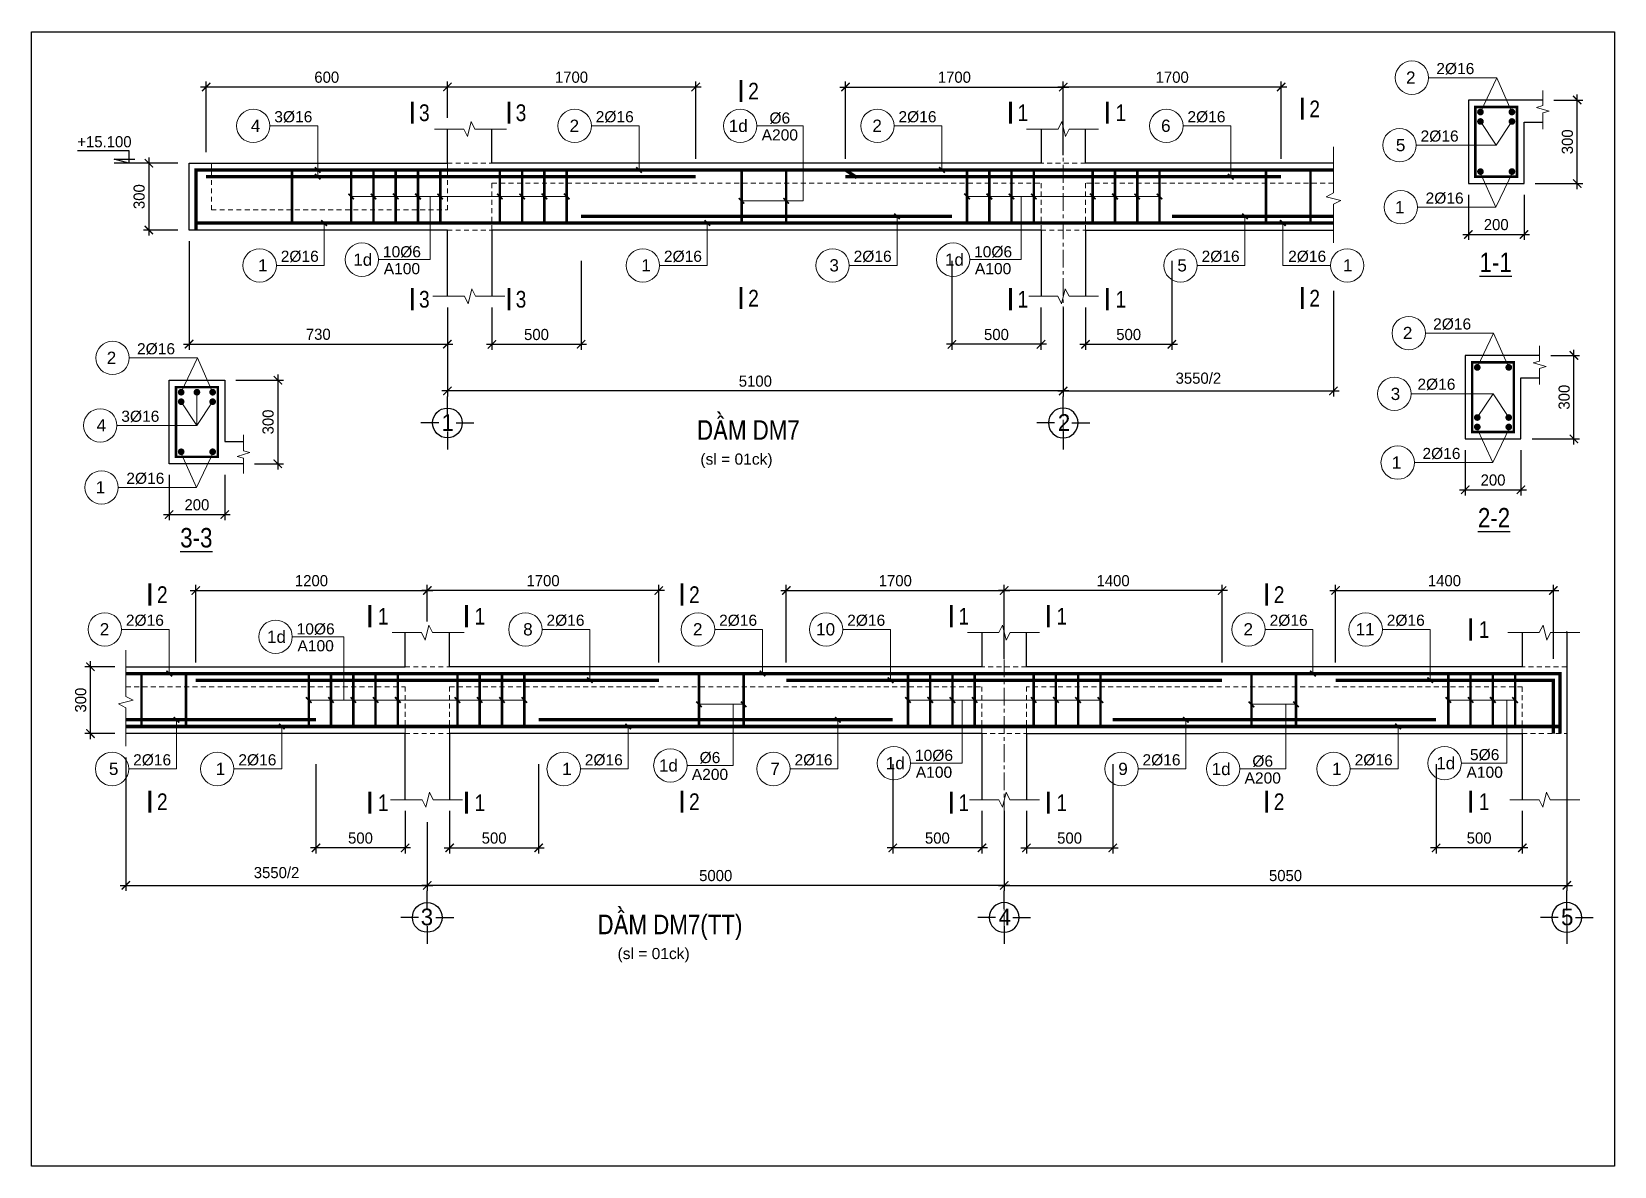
# Model space of a CAD drawing. Header units: millimetres. Extents: x -559287 to -299624, y 2351330 to 2655682.
# Drawn here: x -418905 to -390479, y 2387725 to 2408092 of the extents above; entities that cross this region are included whole.
import ezdxf
from ezdxf.enums import TextEntityAlignment as Align

# ---------------------------------------------------------------- set-up
doc = ezdxf.new("R2010")
doc.units = ezdxf.units.MM
doc.header["$LTSCALE"] = 10
for name, pattern in [('CENTER', [50.8, 31.75, -6.35, 6.35, -6.35]), ('HIDDEN', [0.3, 0.175, -0.125]), ('HIDDENX2', [0.75, 0.5, -0.25])]:
    doc.linetypes.add(name, pattern=pattern)
doc.layers.get('0').update_dxf_attribs({"lineweight": 20})
doc.layers.get('Defpoints').update_dxf_attribs({"lineweight": 20})
for name, color, linetype, lineweight in [('Dim', 251, 'Continuous', 15), ('Net khuat', 76, 'HIDDENX2', 15), ('Net manh', 8, 'Continuous', 13), ('Net thay', 4, 'Continuous', 25), ('Text', 54, 'Continuous', 25), ('Thep dai', 2, 'Continuous', 50), ('Thep doc', 140, 'Continuous', 60), ('Tim', 144, 'CENTER', 9)]:
    doc.layers.add(name, color=color, linetype=linetype, lineweight=lineweight)
doc.layers.add('ththep', color=3, linetype='Continuous')
doc.styles.add('HELVE', font='VHAVAN.TTF', dxfattribs={"height": 800})
doc.styles.add('IN-NHO', font='VHELVEN.TTF', dxfattribs={"height": 200})
doc.styles.add('NGHIA5', font='arial_0.ttf', dxfattribs={"height": 180})
doc.styles.get("Standard").update_dxf_attribs({"font": 'nghia5.shx', "height": 200})
doc.styles.add('STYLE1-S1', font='VHARIALN.TTF')
doc.dimstyles.new('dim20', dxfattribs={"dimscale": 100, "dimtxt": 200, "dimasz": 1.5, "dimexe": 1, "dimexo": 2, "dimgap": 0.75, "dimtad": 1, "dimdec": 0, "dimlfac": 0.2, "dimzin": 0, "dimdsep": 46, "dimtxsty": 'Standard', "dimblk1": 'ARCHTICK', "dimblk2": 'ARCHTICK', "dimsah": 1, "dimcen": 0.09, "dimdle": 1, "dimclrd": 256, "dimclre": 256, "dimclrt": 54, "dimadec": 0, "dimazin": 0, "dimtfac": 1, "dimtdec": 0, "dimtofl": 0, "dimtmove": 2, "dimatfit": 3, "dimfxl": 0, "dimtolj": 1, "dimtzin": 0, "dimarcsym": 0})
doc.dimstyles.new('dim25', dxfattribs={"dimscale": 100, "dimtxt": 200, "dimasz": 1.5, "dimexe": 1, "dimexo": 2, "dimgap": 0.75, "dimtad": 1, "dimdec": 0, "dimlfac": 0.25, "dimzin": 0, "dimdsep": 46, "dimtxsty": 'Standard', "dimblk1": 'ARCHTICK', "dimblk2": 'ARCHTICK', "dimsah": 1, "dimcen": 0.09, "dimdle": 1, "dimclrd": 256, "dimclre": 256, "dimclrt": 54, "dimadec": 0, "dimazin": 0, "dimtfac": 1, "dimtdec": 0, "dimtofl": 0, "dimtmove": 2, "dimatfit": 3, "dimfxl": 0, "dimtolj": 1, "dimtzin": 0, "dimarcsym": 0})

msp = doc.modelspace()

# ---------------------------------------------------------------- texts
at = {"layer": 'Text'}
for s, height, style, p in [('2', 220, 'IN-NHO', (-394135.3, 2407268)), ('2', 300, 'STYLE1-S1', (-405940.7, 2407024.8)), ('2', 300, 'STYLE1-S1', (-395861.4, 2406706.2)), ('3', 300, 'STYLE1-S1', (-411852.4, 2406637.2)), ('3', 300, 'STYLE1-S1', (-410116.3, 2406637.2)), ('1', 300, 'STYLE1-S1', (-401103.2, 2406637.2)), ('1', 300, 'STYLE1-S1', (-399342.2, 2406637.2)), ('4', 220, 'IN-NHO', (-414883.4, 2406403.4)), ('2', 220, 'IN-NHO', (-409158.2, 2406403.4)), ('1d', 220, 'IN-NHO', (-406214.4, 2406401.4)), ('2', 220, 'IN-NHO', (-403720.3, 2406403.4)), ('6', 220, 'IN-NHO', (-398534.7, 2406403.4)), ('5', 220, 'IN-NHO', (-394317.8, 2406056.4)), ('1', 220, 'IN-NHO', (-394333.2, 2404943)), ('1', 220, 'IN-NHO', (-414752.1, 2403898.3)), ('1d', 220, 'IN-NHO', (-412958.5, 2404000.1)), ('1', 220, 'IN-NHO', (-407870.2, 2403898.3)), ('3', 220, 'IN-NHO', (-404491.4, 2403898.3)), ('1d', 220, 'IN-NHO', (-402331.8, 2404000.1)), ('5', 220, 'IN-NHO', (-398242, 2403898.3)), ('1', 220, 'IN-NHO', (-395267.1, 2403898.3)), ('%%U1-1', 350, 'STYLE1-S1', (-392611.4, 2403951.4)), ('3', 300, 'STYLE1-S1', (-411852.4, 2403289.3)), ('3', 300, 'STYLE1-S1', (-410116.3, 2403289.3)), ('2', 300, 'STYLE1-S1', (-405940.7, 2403307.8)), ('1', 300, 'STYLE1-S1', (-401103.2, 2403289.3)), ('1', 300, 'STYLE1-S1', (-399342.2, 2403289.3)), ('2', 300, 'STYLE1-S1', (-395861.4, 2403307.8)), ('2', 220, 'IN-NHO', (-394192.4, 2402683.6)), ('2', 220, 'IN-NHO', (-417471.2, 2402238.2)), ('3', 220, 'IN-NHO', (-394410.5, 2401590.1)), ('4', 220, 'IN-NHO', (-417653.7, 2401026.5)), ('1', 220, 'IN-NHO', (-394390.3, 2400358.6)), ('1', 220, 'IN-NHO', (-417669.1, 2399913.2)), ('%%U2-2', 350, 'STYLE1-S1', (-392640.5, 2399367.1)), ('%%U3-3', 350, 'STYLE1-S1', (-415947.3, 2399008.7)), ('2', 300, 'STYLE1-S1', (-416558.8, 2397986.1)), ('2', 300, 'STYLE1-S1', (-407002.1, 2397986.1)), ('2', 300, 'STYLE1-S1', (-396500.2, 2397986.1)), ('1', 300, 'STYLE1-S1', (-412589.3, 2397598.5)), ('1', 300, 'STYLE1-S1', (-410853.2, 2397598.5)), ('1', 300, 'STYLE1-S1', (-402164.7, 2397598.5)), ('1', 300, 'STYLE1-S1', (-400403.7, 2397598.5)), ('2', 220, 'IN-NHO', (-417596.8, 2397364.7)), ('8', 220, 'IN-NHO', (-409992.1, 2397364.7)), ('2', 220, 'IN-NHO', (-406942.4, 2397364.7)), ('10', 220, 'IN-NHO', (-404645.2, 2397364.7)), ('2', 220, 'IN-NHO', (-397054.7, 2397364.7)), ('11', 220, 'IN-NHO', (-394956.3, 2397364.7)), ('1', 300, 'STYLE1-S1', (-392819.5, 2397359.7)), ('1d', 220, 'IN-NHO', (-414508.2, 2397230.7)), ('5', 220, 'IN-NHO', (-417431.9, 2394859.6)), ('1', 220, 'IN-NHO', (-415513.5, 2394859.6)), ('1', 220, 'IN-NHO', (-409291.3, 2394859.6)), ('1d', 220, 'IN-NHO', (-407469, 2394921.5)), ('7', 220, 'IN-NHO', (-405552.9, 2394859.6)), ('1d', 220, 'IN-NHO', (-403393.3, 2394961.4)), ('9', 220, 'IN-NHO', (-399303.5, 2394859.6)), ('1d', 220, 'IN-NHO', (-397541.5, 2394857.6)), ('1', 220, 'IN-NHO', (-395464, 2394859.6)), ('1d', 220, 'IN-NHO', (-393507.7, 2394961.4)), ('2', 300, 'STYLE1-S1', (-416558.8, 2394269.1)), ('1', 300, 'STYLE1-S1', (-412589.3, 2394250.6)), ('1', 300, 'STYLE1-S1', (-410853.2, 2394250.6)), ('2', 300, 'STYLE1-S1', (-407002.1, 2394269.1)), ('1', 300, 'STYLE1-S1', (-402164.7, 2394250.6)), ('1', 300, 'STYLE1-S1', (-400403.7, 2394250.6)), ('2', 300, 'STYLE1-S1', (-396500.2, 2394269.1)), ('1', 300, 'STYLE1-S1', (-392819.5, 2394269.1))]:
    msp.add_text(s, height=height, dxfattribs=dict(at, style=style)).set_placement(p, align=Align.MIDDLE_CENTER)
at = {"layer": 'Text', "ltscale": 3, "style": 'NGHIA5'}
for s, p in [('2%%C16', (-393335.5, 2407330.2)), ('3%%C16', (-414205.4, 2406465.7)), ('2%%C16', (-408432.6, 2406465.7)), ('%%C6', (-405467.5, 2406442.7)), ('2%%C16', (-402994.8, 2406465.7)), ('2%%C16', (-397805.5, 2406465.7)), ('A200', (-405467.5, 2406139.6)), ('2%%C16', (-393617.5, 2406118.6)), ('2%%C16', (-393527.5, 2405005.2)), ('2%%C16', (-414089.8, 2403960.5)), ('10%%C6', (-412254.4, 2404041.4)), ('2%%C16', (-407207.9, 2403960.5)), ('2%%C16', (-403800.3, 2403960.5)), ('10%%C6', (-401637.1, 2404041.4)), ('2%%C16', (-397551, 2403960.5)), ('2%%C16', (-395996.2, 2403960.5)), ('A100', (-412254.4, 2403738.3)), ('A100', (-401637.1, 2403738.3)), ('2%%C16', (-393392.5, 2402745.9)), ('2%%C16', (-416671.4, 2402300.4)), ('2%%C16', (-393674.6, 2401664.1)), ('3%%C16', (-416953.4, 2401088.8)), ('2%%C16', (-393584.5, 2400420.8)), ('2%%C16', (-416863.4, 2399975.4)), ('2%%C16', (-416871.2, 2397426.9)), ('10%%C6', (-413804, 2397271.9)), ('2%%C16', (-409317.3, 2397426.9)), ('2%%C16', (-406216.9, 2397426.9)), ('2%%C16', (-403916, 2397426.9)), ('2%%C16', (-396329.2, 2397426.9)), ('2%%C16', (-394225.8, 2397426.9)), ('A100', (-413804, 2396968.9)), ('%%C6', (-406722.1, 2394962.8)), ('10%%C6', (-402698.6, 2395002.7)), ('5%%C6', (-392808.2, 2395014.6)), ('2%%C16', (-416740.9, 2394921.8)), ('2%%C16', (-414851.3, 2394921.8)), ('2%%C16', (-408629.1, 2394921.8)), ('2%%C16', (-404861.8, 2394921.8)), ('A100', (-402698.6, 2394699.6)), ('2%%C16', (-398612.4, 2394921.8)), ('%%C6', (-396794.5, 2394898.8)), ('2%%C16', (-394801.7, 2394921.8)), ('A100', (-392808.2, 2394699.6)), ('A200', (-406722.1, 2394659.7)), ('A200', (-396794.5, 2394595.8))]:
    msp.add_text(s, height=200, dxfattribs=at).set_placement(p, align=Align.CENTER)
at = {"layer": 'Text', "style": 'STYLE1-S1'}
for s, p in [('DÇM Dm7', (-405109.5, 2400766.5)), ('DÇM Dm7(tt)', (-406138.9, 2391891.2))]:
    msp.add_text(s, height=350, dxfattribs=at).set_placement(p, align=Align.RIGHT)
at = {"layer": 'Text', "ltscale": 3, "style": 'NGHIA5'}
for p in [(-406894.3, 2400319.9), (-408382.6, 2391444.7)]:
    msp.add_text('(sl = 01ck)', height=200, dxfattribs=at).set_placement(p)

# ---------------------------------------------------------------- blocks, each defined once
blk = doc.blocks.new('truc ngang-helve')
for points in [[(0, -4.8), (0, 0)], [(-2.33, -7.13), (-7.13, -7.13)], [(2.33, -7.13), (7.13, -7.13)], [(0, -9.45), (0, -14.26)]]:
    blk.add_lwpolyline(points)
blk.add_circle((0, -7.13), 4)
at = {"style": 'HELVE'}
blk.add_attdef('A', text='', height=4.5, dxfattribs=at).set_placement((0.03, -7.01), align=Align.MIDDLE_CENTER)
blk = doc.blocks.new('_ARCHTICK')
at = {"color": 0, "linetype": 'ByBlock', "const_width": 0.15}
blk.add_lwpolyline([(-0.5, -0.5), (0.5, 0.5)], dxfattribs=at)
blk = doc.blocks.new('*D560')
at = {"layer": 'Defpoints', "color": 0, "ltscale": 10, "transparency": 16777216}
for p in [(-391333, 2394600), (-401438, 2394305), (-391333, 2392768)]:
    blk.add_point(p, dxfattribs=at)
at = {"layer": 'Dim', "lineweight": -2, "ltscale": 10, "transparency": 16777216}
for p, q in [((-391333, 2394400), (-391333, 2392668)), ((-401438, 2394105), (-401438, 2392668)), ((-401538, 2392768), (-391233, 2392768))]:
    blk.add_line(p, q, dxfattribs=at)
at = {"layer": 'Dim', "lineweight": -2, "ltscale": 10, "transparency": 16777216, "xscale": 150, "yscale": 150, "zscale": 150, "rotation": 180}
blk.add_blockref('_ARCHTICK', (-401438, 2392768), dxfattribs=at)
at = {"layer": 'Dim', "lineweight": -2, "ltscale": 10, "transparency": 16777216, "xscale": 150, "yscale": 150, "zscale": 150}
blk.add_blockref('_ARCHTICK', (-391333, 2392768), dxfattribs=at)
at = {"layer": 'Dim', "color": 54, "ltscale": 10, "transparency": 16777216, "insert": (-396385, 2392943), "char_height": 200, "attachment_point": 5}
blk.add_mtext('\\A1;5050', dxfattribs=at)
blk = doc.blocks.new('*D561')
at = {"layer": 'Defpoints', "color": 0, "ltscale": 3, "transparency": 16777216}
for p in [(-401438, 2398061), (-401438, 2396637), (-405351, 2396571)]:
    blk.add_point(p, dxfattribs=at)
at = {"layer": 'Dim', "lineweight": -2, "ltscale": 3, "transparency": 16777216}
for p, q in [((-405451, 2398061), (-401338, 2398061)), ((-405351, 2396771), (-405351, 2398161)), ((-401438, 2396837), (-401438, 2398161))]:
    blk.add_line(p, q, dxfattribs=at)
at = {"layer": 'Dim', "lineweight": -2, "ltscale": 3, "transparency": 16777216, "xscale": 150, "yscale": 150, "zscale": 150, "rotation": 180}
blk.add_blockref('_ARCHTICK', (-405351, 2398061), dxfattribs=at)
at = {"layer": 'Dim', "lineweight": -2, "ltscale": 3, "transparency": 16777216, "xscale": 150, "yscale": 150, "zscale": 150}
blk.add_blockref('_ARCHTICK', (-401438, 2398061), dxfattribs=at)
at = {"layer": 'Dim', "color": 54, "ltscale": 3, "transparency": 16777216, "insert": (-403394, 2398236), "char_height": 200, "attachment_point": 5}
blk.add_mtext('\\A1;1700', dxfattribs=at)
blk = doc.blocks.new('*D562')
at = {"layer": 'Defpoints', "color": 0, "ltscale": 10, "transparency": 16777216}
for p in [(-401438, 2394305), (-411799, 2394105), (-411799, 2392768)]:
    blk.add_point(p, dxfattribs=at)
at = {"layer": 'Dim', "lineweight": -2, "ltscale": 10, "transparency": 16777216}
for p, q in [((-401438, 2394105), (-401438, 2392668)), ((-411799, 2393905), (-411799, 2392668)), ((-401338, 2392768), (-411899, 2392768))]:
    blk.add_line(p, q, dxfattribs=at)
at = {"layer": 'Dim', "lineweight": -2, "ltscale": 10, "transparency": 16777216, "xscale": 150, "yscale": 150, "zscale": 150, "rotation": 180}
blk.add_blockref('_ARCHTICK', (-411799, 2392768), dxfattribs=at)
at = {"layer": 'Dim', "lineweight": -2, "ltscale": 10, "transparency": 16777216, "xscale": 150, "yscale": 150, "zscale": 150}
blk.add_blockref('_ARCHTICK', (-401438, 2392768), dxfattribs=at)
at = {"layer": 'Dim', "color": 54, "ltscale": 10, "transparency": 16777216, "insert": (-406619, 2392943), "char_height": 200, "attachment_point": 5}
blk.add_mtext('\\A1;5000', dxfattribs=at)
blk = doc.blocks.new('*D563')
at = {"layer": 'Defpoints', "color": 0, "ltscale": 3, "transparency": 16777216}
for p in [(-411799, 2398061), (-411799, 2397304), (-407641, 2396571)]:
    blk.add_point(p, dxfattribs=at)
at = {"layer": 'Dim', "lineweight": -2, "ltscale": 3, "transparency": 16777216}
for p, q in [((-407541, 2398061), (-411899, 2398061)), ((-411799, 2397504), (-411799, 2398161)), ((-407641, 2396771), (-407641, 2398161))]:
    blk.add_line(p, q, dxfattribs=at)
at = {"layer": 'Dim', "lineweight": -2, "ltscale": 3, "transparency": 16777216, "xscale": 150, "yscale": 150, "zscale": 150, "rotation": 180}
blk.add_blockref('_ARCHTICK', (-411799, 2398061), dxfattribs=at)
at = {"layer": 'Dim', "lineweight": -2, "ltscale": 3, "transparency": 16777216, "xscale": 150, "yscale": 150, "zscale": 150}
blk.add_blockref('_ARCHTICK', (-407641, 2398061), dxfattribs=at)
at = {"layer": 'Dim', "color": 54, "ltscale": 3, "transparency": 16777216, "insert": (-409720, 2398236), "char_height": 200, "attachment_point": 5}
blk.add_mtext('\\A1;1700', dxfattribs=at)
blk = doc.blocks.new('*D564')
at = {"layer": 'Defpoints', "color": 0, "ltscale": 10, "transparency": 16777216}
for p in [(-417214, 2395265), (-411799, 2394105), (-411799, 2392768)]:
    blk.add_point(p, dxfattribs=at)
at = {"layer": 'Dim', "lineweight": -2, "ltscale": 10, "transparency": 16777216}
for p, q in [((-417214, 2395065), (-417214, 2392668)), ((-411799, 2393905), (-411799, 2392668)), ((-417314, 2392768), (-411699, 2392768))]:
    blk.add_line(p, q, dxfattribs=at)
at = {"layer": 'Dim', "lineweight": -2, "ltscale": 10, "transparency": 16777216, "xscale": 150, "yscale": 150, "zscale": 150, "rotation": 180}
blk.add_blockref('_ARCHTICK', (-417214, 2392768), dxfattribs=at)
at = {"layer": 'Dim', "lineweight": -2, "ltscale": 10, "transparency": 16777216, "xscale": 150, "yscale": 150, "zscale": 150}
blk.add_blockref('_ARCHTICK', (-411799, 2392768), dxfattribs=at)
at = {"layer": 'Dim', "color": 54, "ltscale": 10, "transparency": 16777216, "insert": (-414507, 2392996), "char_height": 200, "attachment_point": 5}
blk.add_mtext('\\A1;3550/2', dxfattribs=at)
blk = doc.blocks.new('*D565')
at = {"layer": 'Defpoints', "color": 0, "ltscale": 10, "transparency": 16777216}
for p in [(-403438, 2395142), (-401838, 2394305), (-403438, 2393441)]:
    blk.add_point(p, dxfattribs=at)
at = {"layer": 'Dim', "lineweight": -2, "ltscale": 10, "transparency": 16777216}
for p, q in [((-403438, 2394942), (-403438, 2393341)), ((-401838, 2394105), (-401838, 2393341)), ((-401738, 2393441), (-403538, 2393441))]:
    blk.add_line(p, q, dxfattribs=at)
at = {"layer": 'Dim', "lineweight": -2, "ltscale": 10, "transparency": 16777216, "xscale": 150, "yscale": 150, "zscale": 150, "rotation": 180}
blk.add_blockref('_ARCHTICK', (-403438, 2393441), dxfattribs=at)
at = {"layer": 'Dim', "lineweight": -2, "ltscale": 10, "transparency": 16777216, "xscale": 150, "yscale": 150, "zscale": 150}
blk.add_blockref('_ARCHTICK', (-401838, 2393441), dxfattribs=at)
at = {"layer": 'Dim', "color": 54, "ltscale": 10, "transparency": 16777216, "insert": (-402638, 2393616), "char_height": 200, "attachment_point": 5}
blk.add_mtext('\\A1;500', dxfattribs=at)
blk = doc.blocks.new('*D566')
at = {"layer": 'Defpoints', "color": 0, "ltscale": 10, "transparency": 16777216}
for p in [(-409800, 2395142), (-411399, 2394305), (-409800, 2393441)]:
    blk.add_point(p, dxfattribs=at)
at = {"layer": 'Dim', "lineweight": -2, "ltscale": 10, "transparency": 16777216}
for p, q in [((-409800, 2394942), (-409800, 2393341)), ((-411399, 2394105), (-411399, 2393341)), ((-411499, 2393441), (-409700, 2393441))]:
    blk.add_line(p, q, dxfattribs=at)
at = {"layer": 'Dim', "lineweight": -2, "ltscale": 10, "transparency": 16777216, "xscale": 150, "yscale": 150, "zscale": 150, "rotation": 180}
blk.add_blockref('_ARCHTICK', (-411399, 2393441), dxfattribs=at)
at = {"layer": 'Dim', "lineweight": -2, "ltscale": 10, "transparency": 16777216, "xscale": 150, "yscale": 150, "zscale": 150}
blk.add_blockref('_ARCHTICK', (-409800, 2393441), dxfattribs=at)
at = {"layer": 'Dim', "color": 54, "ltscale": 10, "transparency": 16777216, "insert": (-410599, 2393616), "char_height": 200, "attachment_point": 5}
blk.add_mtext('\\A1;500', dxfattribs=at)
blk = doc.blocks.new('*D567')
at = {"layer": 'Defpoints', "color": 0, "ltscale": 10, "transparency": 16777216}
for p in [(-393682, 2395142), (-392133, 2394305), (-393682, 2393441)]:
    blk.add_point(p, dxfattribs=at)
at = {"layer": 'Dim', "lineweight": -2, "ltscale": 10, "transparency": 16777216}
for p, q in [((-393682, 2394942), (-393682, 2393341)), ((-392133, 2394105), (-392133, 2393341)), ((-392033, 2393441), (-393782, 2393441))]:
    blk.add_line(p, q, dxfattribs=at)
at = {"layer": 'Dim', "lineweight": -2, "ltscale": 10, "transparency": 16777216, "xscale": 150, "yscale": 150, "zscale": 150, "rotation": 180}
blk.add_blockref('_ARCHTICK', (-393682, 2393441), dxfattribs=at)
at = {"layer": 'Dim', "lineweight": -2, "ltscale": 10, "transparency": 16777216, "xscale": 150, "yscale": 150, "zscale": 150}
blk.add_blockref('_ARCHTICK', (-392133, 2393441), dxfattribs=at)
at = {"layer": 'Dim', "color": 54, "ltscale": 10, "transparency": 16777216, "insert": (-392908, 2393616), "char_height": 200, "attachment_point": 5}
blk.add_mtext('\\A1;500', dxfattribs=at)
blk = doc.blocks.new('*D568')
at = {"layer": 'Defpoints', "color": 0, "ltscale": 3, "transparency": 16777216}
for p in [(-401438, 2398061), (-401438, 2396637), (-397525, 2396571)]:
    blk.add_point(p, dxfattribs=at)
at = {"layer": 'Dim', "lineweight": -2, "ltscale": 3, "transparency": 16777216}
for p, q in [((-397425, 2398061), (-401538, 2398061)), ((-401438, 2396837), (-401438, 2398161)), ((-397525, 2396771), (-397525, 2398161))]:
    blk.add_line(p, q, dxfattribs=at)
at = {"layer": 'Dim', "lineweight": -2, "ltscale": 3, "transparency": 16777216, "xscale": 150, "yscale": 150, "zscale": 150, "rotation": 180}
blk.add_blockref('_ARCHTICK', (-401438, 2398061), dxfattribs=at)
at = {"layer": 'Dim', "lineweight": -2, "ltscale": 3, "transparency": 16777216, "xscale": 150, "yscale": 150, "zscale": 150}
blk.add_blockref('_ARCHTICK', (-397525, 2398061), dxfattribs=at)
at = {"layer": 'Dim', "color": 54, "ltscale": 3, "transparency": 16777216, "insert": (-399482, 2398236), "char_height": 200, "attachment_point": 5}
blk.add_mtext('\\A1;1400', dxfattribs=at)
blk = doc.blocks.new('*D569')
at = {"layer": 'Defpoints', "color": 0, "ltscale": 3, "transparency": 16777216}
for p in [(-391575, 2398061), (-391575, 2396637), (-395487, 2396571)]:
    blk.add_point(p, dxfattribs=at)
at = {"layer": 'Dim', "lineweight": -2, "ltscale": 3, "transparency": 16777216}
for p, q in [((-395587, 2398061), (-391475, 2398061)), ((-395487, 2396771), (-395487, 2398161)), ((-391575, 2396837), (-391575, 2398161))]:
    blk.add_line(p, q, dxfattribs=at)
at = {"layer": 'Dim', "lineweight": -2, "ltscale": 3, "transparency": 16777216, "xscale": 150, "yscale": 150, "zscale": 150, "rotation": 180}
blk.add_blockref('_ARCHTICK', (-395487, 2398061), dxfattribs=at)
at = {"layer": 'Dim', "lineweight": -2, "ltscale": 3, "transparency": 16777216, "xscale": 150, "yscale": 150, "zscale": 150}
blk.add_blockref('_ARCHTICK', (-391575, 2398061), dxfattribs=at)
at = {"layer": 'Dim', "color": 54, "ltscale": 3, "transparency": 16777216, "insert": (-393531, 2398236), "char_height": 200, "attachment_point": 5}
blk.add_mtext('\\A1;1400', dxfattribs=at)
blk = doc.blocks.new('*D570')
at = {"layer": 'Defpoints', "color": 0, "ltscale": 10, "transparency": 16777216}
for p in [(-399488, 2395142), (-401038, 2394305), (-399488, 2393441)]:
    blk.add_point(p, dxfattribs=at)
at = {"layer": 'Dim', "lineweight": -2, "ltscale": 10, "transparency": 16777216}
for p, q in [((-399488, 2394942), (-399488, 2393341)), ((-401038, 2394105), (-401038, 2393341)), ((-401138, 2393441), (-399388, 2393441))]:
    blk.add_line(p, q, dxfattribs=at)
at = {"layer": 'Dim', "lineweight": -2, "ltscale": 10, "transparency": 16777216, "xscale": 150, "yscale": 150, "zscale": 150, "rotation": 180}
blk.add_blockref('_ARCHTICK', (-401038, 2393441), dxfattribs=at)
at = {"layer": 'Dim', "lineweight": -2, "ltscale": 10, "transparency": 16777216, "xscale": 150, "yscale": 150, "zscale": 150}
blk.add_blockref('_ARCHTICK', (-399488, 2393441), dxfattribs=at)
at = {"layer": 'Dim', "color": 54, "ltscale": 10, "transparency": 16777216, "insert": (-400263, 2393616), "char_height": 200, "attachment_point": 5}
blk.add_mtext('\\A1;500', dxfattribs=at)
blk = doc.blocks.new('*D571')
at = {"layer": 'Defpoints', "color": 0, "ltscale": 10, "transparency": 16777216}
for p in [(-395524, 2403639), (-400377, 2403343), (-395524, 2401643)]:
    blk.add_point(p, dxfattribs=at)
at = {"layer": 'Dim', "lineweight": -2, "ltscale": 10, "transparency": 16777216}
for p, q in [((-395524, 2403439), (-395524, 2401543)), ((-400377, 2403143), (-400377, 2401543)), ((-400477, 2401643), (-395424, 2401643))]:
    blk.add_line(p, q, dxfattribs=at)
at = {"layer": 'Dim', "lineweight": -2, "ltscale": 10, "transparency": 16777216, "xscale": 150, "yscale": 150, "zscale": 150, "rotation": 180}
blk.add_blockref('_ARCHTICK', (-400377, 2401643), dxfattribs=at)
at = {"layer": 'Dim', "lineweight": -2, "ltscale": 10, "transparency": 16777216, "xscale": 150, "yscale": 150, "zscale": 150}
blk.add_blockref('_ARCHTICK', (-395524, 2401643), dxfattribs=at)
at = {"layer": 'Dim', "color": 54, "ltscale": 10, "transparency": 16777216, "insert": (-397950, 2401871), "char_height": 200, "attachment_point": 5}
blk.add_mtext('\\A1;3550/2', dxfattribs=at)
blk = doc.blocks.new('*D572')
at = {"layer": 'Defpoints', "color": 0, "ltscale": 3, "transparency": 16777216}
for p in [(-400377, 2407099), (-400377, 2405675), (-404289, 2405609)]:
    blk.add_point(p, dxfattribs=at)
at = {"layer": 'Dim', "lineweight": -2, "ltscale": 3, "transparency": 16777216}
for p, q in [((-404389, 2407099), (-400277, 2407099)), ((-404289, 2405809), (-404289, 2407199)), ((-400377, 2405875), (-400377, 2407199))]:
    blk.add_line(p, q, dxfattribs=at)
at = {"layer": 'Dim', "lineweight": -2, "ltscale": 3, "transparency": 16777216, "xscale": 150, "yscale": 150, "zscale": 150, "rotation": 180}
blk.add_blockref('_ARCHTICK', (-404289, 2407099), dxfattribs=at)
at = {"layer": 'Dim', "lineweight": -2, "ltscale": 3, "transparency": 16777216, "xscale": 150, "yscale": 150, "zscale": 150}
blk.add_blockref('_ARCHTICK', (-400377, 2407099), dxfattribs=at)
at = {"layer": 'Dim', "color": 54, "ltscale": 3, "transparency": 16777216, "insert": (-402333, 2407274), "char_height": 200, "attachment_point": 5}
blk.add_mtext('\\A1;1700', dxfattribs=at)
blk = doc.blocks.new('*D573')
at = {"layer": 'Defpoints', "color": 0, "ltscale": 10, "transparency": 16777216}
for p in [(-411438, 2403343), (-400377, 2403343), (-411438, 2401643)]:
    blk.add_point(p, dxfattribs=at)
at = {"layer": 'Dim', "lineweight": -2, "ltscale": 10, "transparency": 16777216}
for p, q in [((-411438, 2403143), (-411438, 2401543)), ((-400377, 2403143), (-400377, 2401543)), ((-400277, 2401643), (-411538, 2401643))]:
    blk.add_line(p, q, dxfattribs=at)
at = {"layer": 'Dim', "lineweight": -2, "ltscale": 10, "transparency": 16777216, "xscale": 150, "yscale": 150, "zscale": 150, "rotation": 180}
blk.add_blockref('_ARCHTICK', (-411438, 2401643), dxfattribs=at)
at = {"layer": 'Dim', "lineweight": -2, "ltscale": 10, "transparency": 16777216, "xscale": 150, "yscale": 150, "zscale": 150}
blk.add_blockref('_ARCHTICK', (-400377, 2401643), dxfattribs=at)
at = {"layer": 'Dim', "color": 54, "ltscale": 10, "transparency": 16777216, "insert": (-405907, 2401818), "char_height": 200, "attachment_point": 5}
blk.add_mtext('\\A1;5100', dxfattribs=at)
blk = doc.blocks.new('*D574')
at = {"layer": 'Defpoints', "color": 0, "ltscale": 3, "transparency": 16777216}
for p in [(-411438, 2407099), (-411438, 2406343), (-406979, 2405609)]:
    blk.add_point(p, dxfattribs=at)
at = {"layer": 'Dim', "lineweight": -2, "ltscale": 3, "transparency": 16777216}
for p, q in [((-406879, 2407099), (-411538, 2407099)), ((-411438, 2406543), (-411438, 2407199)), ((-406979, 2405809), (-406979, 2407199))]:
    blk.add_line(p, q, dxfattribs=at)
at = {"layer": 'Dim', "lineweight": -2, "ltscale": 3, "transparency": 16777216, "xscale": 150, "yscale": 150, "zscale": 150, "rotation": 180}
blk.add_blockref('_ARCHTICK', (-411438, 2407099), dxfattribs=at)
at = {"layer": 'Dim', "lineweight": -2, "ltscale": 3, "transparency": 16777216, "xscale": 150, "yscale": 150, "zscale": 150}
blk.add_blockref('_ARCHTICK', (-406979, 2407099), dxfattribs=at)
at = {"layer": 'Dim', "color": 54, "ltscale": 3, "transparency": 16777216, "insert": (-409209, 2407274), "char_height": 200, "attachment_point": 5}
blk.add_mtext('\\A1;1700', dxfattribs=at)
blk = doc.blocks.new('*D575')
at = {"layer": 'Defpoints', "color": 0, "ltscale": 3, "transparency": 16777216}
for p in [(-415771, 2407099), (-411438, 2406343), (-415771, 2405731)]:
    blk.add_point(p, dxfattribs=at)
at = {"layer": 'Dim', "lineweight": -2, "ltscale": 3, "transparency": 16777216}
for p, q in [((-411338, 2407099), (-415871, 2407099)), ((-415771, 2405931), (-415771, 2407199)), ((-411438, 2406543), (-411438, 2407199))]:
    blk.add_line(p, q, dxfattribs=at)
at = {"layer": 'Dim', "lineweight": -2, "ltscale": 3, "transparency": 16777216, "xscale": 150, "yscale": 150, "zscale": 150, "rotation": 180}
blk.add_blockref('_ARCHTICK', (-415771, 2407099), dxfattribs=at)
at = {"layer": 'Dim', "lineweight": -2, "ltscale": 3, "transparency": 16777216, "xscale": 150, "yscale": 150, "zscale": 150}
blk.add_blockref('_ARCHTICK', (-411438, 2407099), dxfattribs=at)
at = {"layer": 'Dim', "color": 54, "ltscale": 3, "transparency": 16777216, "insert": (-413605, 2407274), "char_height": 200, "attachment_point": 5}
blk.add_mtext('\\A1;600', dxfattribs=at)
blk = doc.blocks.new('*D576')
at = {"layer": 'Defpoints', "color": 0, "ltscale": 10, "transparency": 16777216}
for p in [(-416077, 2404531), (-411438, 2403143), (-411438, 2402484)]:
    blk.add_point(p, dxfattribs=at)
at = {"layer": 'Dim', "lineweight": -2, "ltscale": 10, "transparency": 16777216}
for p, q in [((-416077, 2404331), (-416077, 2402384)), ((-411438, 2402943), (-411438, 2402384)), ((-416177, 2402484), (-411338, 2402484))]:
    blk.add_line(p, q, dxfattribs=at)
at = {"layer": 'Dim', "lineweight": -2, "ltscale": 10, "transparency": 16777216, "xscale": 150, "yscale": 150, "zscale": 150, "rotation": 180}
blk.add_blockref('_ARCHTICK', (-416077, 2402484), dxfattribs=at)
at = {"layer": 'Dim', "lineweight": -2, "ltscale": 10, "transparency": 16777216, "xscale": 150, "yscale": 150, "zscale": 150}
blk.add_blockref('_ARCHTICK', (-411438, 2402484), dxfattribs=at)
at = {"layer": 'Dim', "color": 54, "ltscale": 10, "transparency": 16777216, "insert": (-413757, 2402659), "char_height": 200, "attachment_point": 5}
blk.add_mtext('\\A1;730', dxfattribs=at)
blk = doc.blocks.new('*D577')
at = {"layer": 'Defpoints', "color": 0, "ltscale": 10, "transparency": 16777216}
for p in [(-402376, 2404180), (-400777, 2403343), (-402376, 2402480)]:
    blk.add_point(p, dxfattribs=at)
at = {"layer": 'Dim', "lineweight": -2, "ltscale": 10, "transparency": 16777216}
for p, q in [((-402376, 2403980), (-402376, 2402380)), ((-400777, 2403143), (-400777, 2402380)), ((-400677, 2402480), (-402476, 2402480))]:
    blk.add_line(p, q, dxfattribs=at)
at = {"layer": 'Dim', "lineweight": -2, "ltscale": 10, "transparency": 16777216, "xscale": 150, "yscale": 150, "zscale": 150, "rotation": 180}
blk.add_blockref('_ARCHTICK', (-402376, 2402480), dxfattribs=at)
at = {"layer": 'Dim', "lineweight": -2, "ltscale": 10, "transparency": 16777216, "xscale": 150, "yscale": 150, "zscale": 150}
blk.add_blockref('_ARCHTICK', (-400777, 2402480), dxfattribs=at)
at = {"layer": 'Dim', "color": 54, "ltscale": 10, "transparency": 16777216, "insert": (-401577, 2402655), "char_height": 200, "attachment_point": 5}
blk.add_mtext('\\A1;500', dxfattribs=at)
blk = doc.blocks.new('*D578')
at = {"layer": 'Defpoints', "color": 0, "ltscale": 10, "transparency": 16777216}
for p in [(-409038, 2404180), (-410638, 2403343), (-409038, 2402480)]:
    blk.add_point(p, dxfattribs=at)
at = {"layer": 'Dim', "lineweight": -2, "ltscale": 10, "transparency": 16777216}
for p, q in [((-409038, 2403980), (-409038, 2402380)), ((-410638, 2403143), (-410638, 2402380)), ((-410738, 2402480), (-408938, 2402480))]:
    blk.add_line(p, q, dxfattribs=at)
at = {"layer": 'Dim', "lineweight": -2, "ltscale": 10, "transparency": 16777216, "xscale": 150, "yscale": 150, "zscale": 150, "rotation": 180}
blk.add_blockref('_ARCHTICK', (-410638, 2402480), dxfattribs=at)
at = {"layer": 'Dim', "lineweight": -2, "ltscale": 10, "transparency": 16777216, "xscale": 150, "yscale": 150, "zscale": 150}
blk.add_blockref('_ARCHTICK', (-409038, 2402480), dxfattribs=at)
at = {"layer": 'Dim', "color": 54, "ltscale": 10, "transparency": 16777216, "insert": (-409838, 2402655), "char_height": 200, "attachment_point": 5}
blk.add_mtext('\\A1;500', dxfattribs=at)
blk = doc.blocks.new('*D579')
at = {"layer": 'Defpoints', "color": 0, "ltscale": 3, "transparency": 16777216}
for p in [(-400377, 2407099), (-400377, 2405675), (-396464, 2405609)]:
    blk.add_point(p, dxfattribs=at)
at = {"layer": 'Dim', "lineweight": -2, "ltscale": 3, "transparency": 16777216}
for p, q in [((-396364, 2407099), (-400477, 2407099)), ((-400377, 2405875), (-400377, 2407199)), ((-396464, 2405809), (-396464, 2407199))]:
    blk.add_line(p, q, dxfattribs=at)
at = {"layer": 'Dim', "lineweight": -2, "ltscale": 3, "transparency": 16777216, "xscale": 150, "yscale": 150, "zscale": 150, "rotation": 180}
blk.add_blockref('_ARCHTICK', (-400377, 2407099), dxfattribs=at)
at = {"layer": 'Dim', "lineweight": -2, "ltscale": 3, "transparency": 16777216, "xscale": 150, "yscale": 150, "zscale": 150}
blk.add_blockref('_ARCHTICK', (-396464, 2407099), dxfattribs=at)
at = {"layer": 'Dim', "color": 54, "ltscale": 3, "transparency": 16777216, "insert": (-398420, 2407274), "char_height": 200, "attachment_point": 5}
blk.add_mtext('\\A1;1700', dxfattribs=at)
blk = doc.blocks.new('*D580')
at = {"layer": 'Defpoints', "color": 0, "ltscale": 10, "transparency": 16777216}
for p in [(-398427, 2404180), (-399977, 2403343), (-398427, 2402480)]:
    blk.add_point(p, dxfattribs=at)
at = {"layer": 'Dim', "lineweight": -2, "ltscale": 10, "transparency": 16777216}
for p, q in [((-398427, 2403980), (-398427, 2402380)), ((-399977, 2403143), (-399977, 2402380)), ((-400077, 2402480), (-398327, 2402480))]:
    blk.add_line(p, q, dxfattribs=at)
at = {"layer": 'Dim', "lineweight": -2, "ltscale": 10, "transparency": 16777216, "xscale": 150, "yscale": 150, "zscale": 150, "rotation": 180}
blk.add_blockref('_ARCHTICK', (-399977, 2402480), dxfattribs=at)
at = {"layer": 'Dim', "lineweight": -2, "ltscale": 10, "transparency": 16777216, "xscale": 150, "yscale": 150, "zscale": 150}
blk.add_blockref('_ARCHTICK', (-398427, 2402480), dxfattribs=at)
at = {"layer": 'Dim', "color": 54, "ltscale": 10, "transparency": 16777216, "insert": (-399202, 2402655), "char_height": 200, "attachment_point": 5}
blk.add_mtext('\\A1;500', dxfattribs=at)
blk = doc.blocks.new('*D581')
at = {"layer": 'Defpoints', "color": 0, "ltscale": 3, "transparency": 16777216}
for p in [(-411799, 2398061), (-411799, 2397304), (-415958, 2396571)]:
    blk.add_point(p, dxfattribs=at)
at = {"layer": 'Dim', "lineweight": -2, "ltscale": 3, "transparency": 16777216}
for p, q in [((-416058, 2398061), (-411699, 2398061)), ((-415958, 2396771), (-415958, 2398161)), ((-411799, 2397504), (-411799, 2398161))]:
    blk.add_line(p, q, dxfattribs=at)
at = {"layer": 'Dim', "lineweight": -2, "ltscale": 3, "transparency": 16777216, "xscale": 150, "yscale": 150, "zscale": 150, "rotation": 180}
blk.add_blockref('_ARCHTICK', (-415958, 2398061), dxfattribs=at)
at = {"layer": 'Dim', "lineweight": -2, "ltscale": 3, "transparency": 16777216, "xscale": 150, "yscale": 150, "zscale": 150}
blk.add_blockref('_ARCHTICK', (-411799, 2398061), dxfattribs=at)
at = {"layer": 'Dim', "color": 54, "ltscale": 3, "transparency": 16777216, "insert": (-413879, 2398236), "char_height": 200, "attachment_point": 5}
blk.add_mtext('\\A1;1200', dxfattribs=at)
blk = doc.blocks.new('*D582')
at = {"layer": 'Defpoints', "color": 0, "ltscale": 3, "transparency": 16777216}
for p in [(-417849, 2396693), (-417214, 2396693), (-417214, 2395493)]:
    blk.add_point(p, dxfattribs=at)
at = {"layer": 'Dim', "lineweight": -2, "ltscale": 3, "transparency": 16777216}
for p, q in [((-417414, 2396693), (-417949, 2396693)), ((-417849, 2395393), (-417849, 2396793)), ((-417414, 2395493), (-417949, 2395493))]:
    blk.add_line(p, q, dxfattribs=at)
at = {"layer": 'Dim', "lineweight": -2, "ltscale": 3, "transparency": 16777216, "xscale": 150, "yscale": 150, "zscale": 150}
for p, rotation in [((-417849, 2396693), 90), ((-417849, 2395493), 270)]:
    blk.add_blockref('_ARCHTICK', p, dxfattribs=dict(at, rotation=rotation))
at = {"layer": 'Dim', "color": 54, "ltscale": 3, "transparency": 16777216, "insert": (-418024, 2396093), "char_height": 200, "attachment_point": 5, "rotation": 90}
blk.add_mtext('\\A1;300', dxfattribs=at)
blk = doc.blocks.new('*D583')
at = {"layer": 'Defpoints', "color": 0, "ltscale": 10, "transparency": 16777216}
for p in [(-413799, 2395142), (-412199, 2394305), (-413799, 2393441)]:
    blk.add_point(p, dxfattribs=at)
at = {"layer": 'Dim', "lineweight": -2, "ltscale": 10, "transparency": 16777216}
for p, q in [((-413799, 2394942), (-413799, 2393341)), ((-412199, 2394105), (-412199, 2393341)), ((-412099, 2393441), (-413899, 2393441))]:
    blk.add_line(p, q, dxfattribs=at)
at = {"layer": 'Dim', "lineweight": -2, "ltscale": 10, "transparency": 16777216, "xscale": 150, "yscale": 150, "zscale": 150, "rotation": 180}
blk.add_blockref('_ARCHTICK', (-413799, 2393441), dxfattribs=at)
at = {"layer": 'Dim', "lineweight": -2, "ltscale": 10, "transparency": 16777216, "xscale": 150, "yscale": 150, "zscale": 150}
blk.add_blockref('_ARCHTICK', (-412199, 2393441), dxfattribs=at)
at = {"layer": 'Dim', "color": 54, "ltscale": 10, "transparency": 16777216, "insert": (-412999, 2393616), "char_height": 200, "attachment_point": 5}
blk.add_mtext('\\A1;500', dxfattribs=at)
blk = doc.blocks.new('*D584')
at = {"layer": 'Defpoints', "color": 0, "ltscale": 3, "transparency": 16777216}
for p in [(-416077, 2405731), (-416799, 2404531), (-416077, 2404531)]:
    blk.add_point(p, dxfattribs=at)
at = {"layer": 'Dim', "lineweight": -2, "ltscale": 3, "transparency": 16777216}
for p, q in [((-416277, 2405731), (-416899, 2405731)), ((-416799, 2405831), (-416799, 2404431)), ((-416277, 2404531), (-416899, 2404531))]:
    blk.add_line(p, q, dxfattribs=at)
at = {"layer": 'Dim', "lineweight": -2, "ltscale": 3, "transparency": 16777216, "xscale": 150, "yscale": 150, "zscale": 150}
for p, rotation in [((-416799, 2405731), 90), ((-416799, 2404531), 270)]:
    blk.add_blockref('_ARCHTICK', p, dxfattribs=dict(at, rotation=rotation))
at = {"layer": 'Dim', "color": 54, "ltscale": 3, "transparency": 16777216, "insert": (-416974, 2405131), "char_height": 200, "attachment_point": 5, "rotation": 90}
blk.add_mtext('\\A1;300', dxfattribs=at)
blk = doc.blocks.new('*D585')
at = {"layer": 'Defpoints', "color": 0, "transparency": 16777216}
for p in [(-393101, 2405365), (-392101, 2405365), (-392101, 2404453)]:
    blk.add_point(p, dxfattribs=at)
at = {"layer": 'Dim', "lineweight": -2, "transparency": 16777216}
for p, q in [((-393101, 2405165), (-393101, 2404353)), ((-392101, 2405165), (-392101, 2404353)), ((-393201, 2404453), (-392001, 2404453))]:
    blk.add_line(p, q, dxfattribs=at)
at = {"layer": 'Dim', "lineweight": -2, "transparency": 16777216, "xscale": 150, "yscale": 150, "zscale": 150, "rotation": 180}
blk.add_blockref('_ARCHTICK', (-393101, 2404453), dxfattribs=at)
at = {"layer": 'Dim', "lineweight": -2, "transparency": 16777216, "xscale": 150, "yscale": 150, "zscale": 150}
blk.add_blockref('_ARCHTICK', (-392101, 2404453), dxfattribs=at)
at = {"layer": 'Dim', "color": 54, "transparency": 16777216, "insert": (-392601, 2404628), "char_height": 200, "attachment_point": 5}
blk.add_mtext('\\A1;200', dxfattribs=at)
blk = doc.blocks.new('*D586')
at = {"layer": 'Defpoints', "color": 0, "transparency": 16777216}
for p in [(-391764, 2406865), (-391147, 2406865), (-392101, 2405365)]:
    blk.add_point(p, dxfattribs=at)
at = {"layer": 'Dim', "lineweight": -2, "transparency": 16777216}
for p, q in [((-391564, 2406865), (-391047, 2406865)), ((-391147, 2405265), (-391147, 2406965)), ((-391901, 2405365), (-391047, 2405365))]:
    blk.add_line(p, q, dxfattribs=at)
at = {"layer": 'Dim', "lineweight": -2, "transparency": 16777216, "xscale": 150, "yscale": 150, "zscale": 150}
for p, rotation in [((-391147, 2406865), 90), ((-391147, 2405365), 270)]:
    blk.add_blockref('_ARCHTICK', p, dxfattribs=dict(at, rotation=rotation))
at = {"layer": 'Dim', "color": 54, "transparency": 16777216, "insert": (-391322, 2406115), "char_height": 200, "attachment_point": 5, "rotation": 90}
blk.add_mtext('\\A1;300', dxfattribs=at)
blk = doc.blocks.new('*D587')
at = {"layer": 'Defpoints', "color": 0, "transparency": 16777216}
for p in [(-393158, 2400781), (-392158, 2400781), (-392158, 2399868)]:
    blk.add_point(p, dxfattribs=at)
at = {"layer": 'Dim', "lineweight": -2, "transparency": 16777216}
for p, q in [((-393158, 2400581), (-393158, 2399768)), ((-392158, 2400581), (-392158, 2399768)), ((-393258, 2399868), (-392058, 2399868))]:
    blk.add_line(p, q, dxfattribs=at)
at = {"layer": 'Dim', "lineweight": -2, "transparency": 16777216, "xscale": 150, "yscale": 150, "zscale": 150, "rotation": 180}
blk.add_blockref('_ARCHTICK', (-393158, 2399868), dxfattribs=at)
at = {"layer": 'Dim', "lineweight": -2, "transparency": 16777216, "xscale": 150, "yscale": 150, "zscale": 150}
blk.add_blockref('_ARCHTICK', (-392158, 2399868), dxfattribs=at)
at = {"layer": 'Dim', "color": 54, "transparency": 16777216, "insert": (-392658, 2400043), "char_height": 200, "attachment_point": 5}
blk.add_mtext('\\A1;200', dxfattribs=at)
blk = doc.blocks.new('*D588')
at = {"layer": 'Defpoints', "color": 0, "transparency": 16777216}
for p in [(-391821, 2402281), (-391205, 2402281), (-392158, 2400781)]:
    blk.add_point(p, dxfattribs=at)
at = {"layer": 'Dim', "lineweight": -2, "transparency": 16777216}
for p, q in [((-391621, 2402281), (-391105, 2402281)), ((-391205, 2400681), (-391205, 2402381)), ((-391958, 2400781), (-391105, 2400781))]:
    blk.add_line(p, q, dxfattribs=at)
at = {"layer": 'Dim', "lineweight": -2, "transparency": 16777216, "xscale": 150, "yscale": 150, "zscale": 150}
for p, rotation in [((-391205, 2402281), 90), ((-391205, 2400781), 270)]:
    blk.add_blockref('_ARCHTICK', p, dxfattribs=dict(at, rotation=rotation))
at = {"layer": 'Dim', "color": 54, "transparency": 16777216, "insert": (-391380, 2401531), "char_height": 200, "attachment_point": 5, "rotation": 90}
blk.add_mtext('\\A1;300', dxfattribs=at)
blk = doc.blocks.new('*D589')
at = {"layer": 'Defpoints', "color": 0, "transparency": 16777216}
for p in [(-416437, 2400336), (-415437, 2400336), (-415437, 2399423)]:
    blk.add_point(p, dxfattribs=at)
at = {"layer": 'Dim', "lineweight": -2, "transparency": 16777216}
for p, q in [((-416437, 2400136), (-416437, 2399323)), ((-415437, 2400136), (-415437, 2399323)), ((-416537, 2399423), (-415337, 2399423))]:
    blk.add_line(p, q, dxfattribs=at)
at = {"layer": 'Dim', "lineweight": -2, "transparency": 16777216, "xscale": 150, "yscale": 150, "zscale": 150, "rotation": 180}
blk.add_blockref('_ARCHTICK', (-416437, 2399423), dxfattribs=at)
at = {"layer": 'Dim', "lineweight": -2, "transparency": 16777216, "xscale": 150, "yscale": 150, "zscale": 150}
blk.add_blockref('_ARCHTICK', (-415437, 2399423), dxfattribs=at)
at = {"layer": 'Dim', "color": 54, "transparency": 16777216, "insert": (-415937, 2399598), "char_height": 200, "attachment_point": 5}
blk.add_mtext('\\A1;200', dxfattribs=at)
blk = doc.blocks.new('*D590')
at = {"layer": 'Defpoints', "color": 0, "transparency": 16777216}
for p in [(-415437, 2401836), (-415100, 2400336), (-414483, 2400336)]:
    blk.add_point(p, dxfattribs=at)
at = {"layer": 'Dim', "lineweight": -2, "transparency": 16777216}
for p, q in [((-415237, 2401836), (-414383, 2401836)), ((-414483, 2401936), (-414483, 2400236)), ((-414900, 2400336), (-414383, 2400336))]:
    blk.add_line(p, q, dxfattribs=at)
at = {"layer": 'Dim', "lineweight": -2, "transparency": 16777216, "xscale": 150, "yscale": 150, "zscale": 150}
for p, rotation in [((-414483, 2401836), 90), ((-414483, 2400336), 270)]:
    blk.add_blockref('_ARCHTICK', p, dxfattribs=dict(at, rotation=rotation))
at = {"layer": 'Dim', "color": 54, "transparency": 16777216, "insert": (-414658, 2401086), "char_height": 200, "attachment_point": 5, "rotation": 90}
blk.add_mtext('\\A1;300', dxfattribs=at)
blk = doc.blocks.new('A$C17747A8B')
blk.add_line((0, 0), (525, 0))
blk.add_lwpolyline([(1183, 225), (263, 225), (263, 0), (525, 75), (150, 75)])
at = {"layer": 'Text'}
blk.add_attdef('+3.900', (183, 286), '', height=180, dxfattribs=at)

# ---------------------------------------------------------------- dimensions: what is measured, and where the dimension line sits
at = {"layer": 'Dim', "ltscale": 3}
for base, p1, p2, text, picture, middle in [((-415771.3, 2407099.5), (-411437.9, 2406343.1), (-415771.3, 2405731.3), '600', '*D575', (-413604.6, 2407274.5)), ((-411437.9, 2407099.5), (-406979.2, 2405609.4), (-411437.9, 2406343.1), '1700', '*D574', (-409208.5, 2407274.5)), ((-400376.6, 2407099.5), (-396464, 2405609.4), (-400376.6, 2405675.3), '1700', '*D579', (-398420.3, 2407274.5)), ((-411799.3, 2398060.7), (-407640.6, 2396570.7), (-411799.3, 2397304.4), '1700', '*D563', (-409720, 2398235.7)), ((-401438.1, 2398060.7), (-397525.5, 2396570.7), (-401438.1, 2396636.6), '1400', '*D568', (-399481.8, 2398235.7))]:
    dim = msp.add_linear_dim(base=base, p1=p1, p2=p2, angle=180, text=text, dimstyle='dim25', dxfattribs=at)
    dim.commit()
    dim.dimension.update_dxf_attribs({"geometry": picture, "text_midpoint": middle})
for base, p1, p2, text, picture, middle in [((-400376.6, 2407099.5), (-404289.3, 2405609.4), (-400376.6, 2405675.3), '1700', '*D572', (-402333, 2407274.5)), ((-411799.3, 2398060.7), (-415958, 2396570.7), (-411799.3, 2397304.4), '1200', '*D581', (-413878.7, 2398235.7)), ((-401438.1, 2398060.7), (-405350.8, 2396570.7), (-401438.1, 2396636.6), '1700', '*D561', (-403394.4, 2398235.7)), ((-391574.6, 2398060.7), (-395487.2, 2396570.7), (-391574.6, 2396636.6), '1400', '*D569', (-393530.9, 2398235.7))]:
    dim = msp.add_linear_dim(base=base, p1=p1, p2=p2, text=text, dimstyle='dim25', dxfattribs=at)
    dim.commit()
    dim.dimension.update_dxf_attribs({"geometry": picture, "text_midpoint": middle})
at = {"layer": 'Dim'}
for base, p1, p2, angle, picture, middle in [((-391147.5, 2406865.4), (-392101.1, 2405365.4), (-391764.4, 2406865.4), 90, '*D586', (-391322.5, 2406115.4)), ((-391204.5, 2402281), (-392158.2, 2400781), (-391821.4, 2402281), 90, '*D588', (-391379.5, 2401531)), ((-414483.4, 2400335.6), (-415437, 2401835.6), (-415100.3, 2400335.6), 270, '*D590', (-414658.4, 2401085.6))]:
    dim = msp.add_linear_dim(base=base, p1=p1, p2=p2, angle=angle, dimstyle='dim20', dxfattribs=at)
    dim.commit()
    dim.dimension.update_dxf_attribs({"geometry": picture, "text_midpoint": middle})
at = {"layer": 'Dim', "ltscale": 3}
for base, p1, p2, picture, middle in [((-416798.9, 2404531.3), (-416076.9, 2405731.3), (-416077, 2404531.3), '*D584', (-416973.9, 2405131.3)), ((-417849.1, 2396692.6), (-417214, 2395492.6), (-417214, 2396692.6), '*D582', (-418024.1, 2396092.6))]:
    dim = msp.add_linear_dim(base=base, p1=p1, p2=p2, angle=90, dimstyle='dim25', dxfattribs=at)
    dim.commit()
    dim.dimension.update_dxf_attribs({"geometry": picture, "text_midpoint": middle})
at = {"layer": 'Dim'}
for base, p1, p2, picture, middle in [((-392101.1, 2404452.5), (-393101.1, 2405365.4), (-392101.1, 2405365.4), '*D585', (-392601.1, 2404627.5)), ((-392158.2, 2399868.1), (-393158.2, 2400781), (-392158.2, 2400781), '*D587', (-392658.2, 2400043.1)), ((-415437, 2399422.7), (-416437, 2400335.6), (-415437, 2400335.6), '*D589', (-415937, 2399597.7))]:
    dim = msp.add_linear_dim(base=base, p1=p1, p2=p2, dimstyle='dim20', dxfattribs=at)
    dim.commit()
    dim.dimension.update_dxf_attribs({"geometry": picture, "text_midpoint": middle})
at = {"layer": 'Dim', "ltscale": 10}
for base, p1, p2, text, picture, middle in [((-411437.9, 2402484.5), (-416076.9, 2404531.3), (-411437.9, 2403143.2), '730', '*D576', (-413757.4, 2402659.5)), ((-402376.4, 2402480), (-400776.6, 2403343.2), (-402376.4, 2404180.2), '500', '*D577', (-401576.5, 2402655)), ((-395523.9, 2401643.4), (-400376.6, 2403343.2), (-395523.9, 2403639.1), '3550/2', '*D571', (-397950.3, 2401870.8)), ((-411799.3, 2392768.1), (-417214, 2395265.5), (-411799.3, 2394104.5), '3550/2', '*D564', (-414506.7, 2392995.5)), ((-413799.1, 2393441.3), (-412199.3, 2394304.5), (-413799.1, 2395141.5), '500', '*D583', (-412999.2, 2393616.3)), ((-403437.9, 2393441.3), (-401838.1, 2394304.5), (-403437.9, 2395141.5), '500', '*D565', (-402638, 2393616.3)), ((-393682.5, 2393441.3), (-392132.7, 2394304.5), (-393682.5, 2395141.5), '500', '*D567', (-392907.6, 2393616.3)), ((-391332.7, 2392768.1), (-401438.1, 2394304.5), (-391332.7, 2394600.4), '5050', '*D560', (-396385.4, 2392943.1))]:
    dim = msp.add_linear_dim(base=base, p1=p1, p2=p2, angle=180, text=text, dimstyle='dim25', dxfattribs=at)
    dim.commit()
    dim.dimension.update_dxf_attribs({"geometry": picture, "text_midpoint": middle})
for base, p1, p2, text, picture, middle in [((-409038.1, 2402480), (-410637.9, 2403343.2), (-409038.1, 2404180.2), '500', '*D578', (-409838, 2402655)), ((-398426.9, 2402480), (-399976.6, 2403343.2), (-398426.9, 2404180.2), '500', '*D580', (-399201.8, 2402655)), ((-411437.9, 2401643.4), (-400376.6, 2403343.2), (-411437.9, 2403343.2), '5100', '*D573', (-405907.3, 2401818.4)), ((-409799.6, 2393441.3), (-411399.3, 2394304.5), (-409799.6, 2395141.5), '500', '*D566', (-410599.5, 2393616.3)), ((-399488.4, 2393441.3), (-401038.1, 2394304.5), (-399488.4, 2395141.5), '500', '*D570', (-400263.2, 2393616.3)), ((-411799.3, 2392768.1), (-401438.1, 2394304.5), (-411799.3, 2394104.5), '5000', '*D562', (-406618.7, 2392943.1))]:
    dim = msp.add_linear_dim(base=base, p1=p1, p2=p2, text=text, dimstyle='dim25', dxfattribs=at)
    dim.commit()
    dim.dimension.update_dxf_attribs({"geometry": picture, "text_midpoint": middle})

# ---------------------------------------------------------------- linework, layer by layer
at = {"layer": 'Net khuat', "linetype": 'HIDDEN', "ltscale": 50}
for p, q in [((-415676.9, 2404891.3), (-415676.9, 2405731.3)), ((-411437.9, 2405731.3), (-410637.9, 2405731.3)), ((-411437.9, 2404891.3), (-411437.9, 2405731.3)), ((-399976.6, 2405731.3), (-400776.6, 2405731.3)), ((-410638, 2405371.3), (-400776.6, 2405371.3)), ((-410638, 2405371.3), (-410638, 2404531.3)), ((-400776.6, 2405371.3), (-400776.6, 2404531.3)), ((-395523.9, 2405371.3), (-399976.6, 2405371.3)), ((-399976.6, 2405371.3), (-399976.6, 2404531.3)), ((-415676.9, 2404891.3), (-411437.9, 2404891.3)), ((-411437.9, 2404531.3), (-410638, 2404531.3)), ((-400776.6, 2404531.3), (-399976.6, 2404531.3)), ((-412199.3, 2396692.6), (-411399.3, 2396692.6)), ((-401038.1, 2396692.6), (-401838.1, 2396692.6)), ((-391332.7, 2396692.6), (-392132.7, 2396692.6)), ((-417214, 2396332.6), (-412199.3, 2396332.6)), ((-412199.3, 2396332.6), (-412199.3, 2395492.6)), ((-411399.4, 2396332.6), (-401838.1, 2396332.6)), ((-411399.4, 2396332.6), (-411399.4, 2395492.6)), ((-401838.1, 2396332.6), (-401838.1, 2395492.6)), ((-392132.7, 2396332.6), (-401038.1, 2396332.6)), ((-401038.1, 2396332.6), (-401038.1, 2395492.6)), ((-392132.7, 2395492.6), (-392132.7, 2396332.6)), ((-412199.3, 2395492.6), (-411399.4, 2395492.6)), ((-401838.1, 2395492.6), (-401038.1, 2395492.6)), ((-392132.7, 2395492.6), (-391332.7, 2395492.6))]:
    msp.add_line(p, q, dxfattribs=at)
at = {"layer": 'Net manh'}
for p, q in [((-413166.5, 2405134), (-409296.2, 2405134)), ((-402105.3, 2405134), (-398648, 2405134)), ((-413928, 2396095.2), (-410057.7, 2396095.2)), ((-403166.8, 2396095.2), (-399709.5, 2396095.2)), ((-393461.4, 2396095.2), (-392261.4, 2396095.2))]:
    msp.add_line(p, q, dxfattribs=at)
for points in [[(-392318.5, 2406650), (-392591.6, 2407266), (-393815.4, 2407266)], [(-392883.8, 2406650), (-392591.6, 2407266), (-393815.4, 2407266)], [(-413767.9, 2405489.4), (-413767.9, 2406401.4), (-414625.6, 2406401.4)], [(-410377.9, 2406343.1), (-410943.1, 2406343.1), (-411010.3, 2406477.2), (-411075.9, 2406209), (-411143.1, 2406343.1), (-411670.5, 2406343.1)], [(-407995.1, 2405609.4), (-407995.1, 2406401.4), (-408852.8, 2406401.4)], [(-406154.3, 2405056.7), (-405051, 2405056.7), (-405051, 2406401.4), (-405878.9, 2406401.4)], [(-402557.2, 2405609.4), (-402557.2, 2406401.4), (-403414.9, 2406401.4)], [(-401036.6, 2406343.1), (-400471.4, 2406343.1), (-400404.2, 2406477.2), (-400338.6, 2406209), (-400271.4, 2406343.1), (-399744, 2406343.1)], [(-397367.9, 2405489.4), (-397367.9, 2406401.4), (-398225.6, 2406401.4)], [(-392883.8, 2406480), (-392601.1, 2406054.3), (-394037.7, 2406054.3)], [(-392318.5, 2406480), (-392601.1, 2406054.3), (-394037.7, 2406054.3)], [(-395523.9, 2406027.3), (-395523.9, 2405196.5), (-395658, 2405129.2), (-395389.8, 2405063.7), (-395523.9, 2404996.5), (-395523.9, 2404304.2)], [(-392901.3, 2405590.4), (-392606.3, 2404941), (-394013.3, 2404941)], [(-392295.4, 2405589.7), (-392606.3, 2404941), (-394013.3, 2404941)], [(-411748.3, 2405134), (-411748.3, 2404000.1), (-412673.6, 2404000.1)], [(-401131, 2405134), (-401131, 2404000.1), (-402056.3, 2404000.1)], [(-413652.2, 2404658.2), (-413652.2, 2403896.3), (-414510, 2403896.3)], [(-406770.3, 2404658.2), (-406770.3, 2403896.3), (-407628.1, 2403896.3)], [(-403362.8, 2404778.2), (-403362.8, 2403896.3), (-404220.5, 2403896.3)], [(-397113.4, 2404778.2), (-397113.4, 2403896.3), (-397971.1, 2403896.3)], [(-396433.7, 2404658.5), (-396433.7, 2403896.3), (-395576, 2403896.3)], [(-411697.8, 2403343.2), (-411132.6, 2403343.2), (-411065.4, 2403209.1), (-410999.8, 2403477.3), (-410932.6, 2403343.2), (-410405.2, 2403343.2)], [(-400997.6, 2403343.2), (-400473.5, 2403343.2), (-400406.3, 2403209.1), (-400340.7, 2403477.3), (-400273.5, 2403343.2), (-399744, 2403343.2)], [(-392375.5, 2402065.7), (-392648.7, 2402681.6), (-393872.5, 2402681.6)], [(-392940.9, 2402065.7), (-392648.7, 2402681.6), (-393872.5, 2402681.6)], [(-415654.4, 2401620.2), (-415927.5, 2402236.1), (-417151.3, 2402236.1)], [(-416219.7, 2401620.2), (-415927.5, 2402236.1), (-417151.3, 2402236.1)], [(-415937, 2401620.2), (-415937, 2401024.5), (-417373.6, 2401024.5)], [(-416219.7, 2401450.2), (-415937, 2401024.5), (-417373.6, 2401024.5)], [(-415654.4, 2401450.2), (-415937, 2401024.5), (-417373.6, 2401024.5)], [(-392940.9, 2401166.4), (-392658.2, 2401592.1), (-394130.4, 2401592.1)], [(-392375.5, 2401166.4), (-392658.2, 2401592.1), (-394130.4, 2401592.1)], [(-392958.3, 2401006), (-392663.3, 2400356.6), (-394070.3, 2400356.6)], [(-392352.5, 2401005.4), (-392663.3, 2400356.6), (-394070.3, 2400356.6)], [(-416237.2, 2400560.6), (-415942.2, 2399911.1), (-417349.2, 2399911.1)], [(-415631.3, 2400559.9), (-415942.2, 2399911.1), (-417349.2, 2399911.1)], [(-411139.4, 2397304.4), (-411704.6, 2397304.4), (-411771.8, 2397438.5), (-411837.4, 2397170.3), (-411904.6, 2397304.4), (-412432, 2397304.4)], [(-402098.1, 2397304.4), (-401532.9, 2397304.4), (-401465.7, 2397438.5), (-401400.1, 2397170.3), (-401332.9, 2397304.4), (-400805.5, 2397304.4)], [(-392392.6, 2397304.4), (-391827.5, 2397304.4), (-391760.3, 2397438.5), (-391694.7, 2397170.3), (-391627.5, 2397304.4), (-391100.1, 2397304.4)], [(-416433.7, 2396570.7), (-416433.7, 2397362.7), (-417291.4, 2397362.7)], [(-413298, 2396095.2), (-413298, 2397230.7), (-414223.3, 2397230.7)], [(-408879.7, 2396450.7), (-408879.7, 2397362.7), (-409737.4, 2397362.7)], [(-405779.3, 2396570.7), (-405779.3, 2397362.7), (-406637, 2397362.7)], [(-403478.4, 2396450.7), (-403478.4, 2397362.7), (-404336.1, 2397362.7)], [(-395891.6, 2396570.7), (-395891.6, 2397362.7), (-396749.4, 2397362.7)], [(-393788.3, 2396450.7), (-393788.3, 2397362.7), (-394646, 2397362.7)], [(-417214, 2396988.5), (-417214, 2396157.7), (-417079.9, 2396090.5), (-417348.1, 2396025), (-417214, 2395957.7), (-417214, 2395265.5)], [(-406305.6, 2396018), (-406305.6, 2394921.5), (-407133.5, 2394921.5)], [(-406917.8, 2396018), (-406117.8, 2396018)], [(-402192.5, 2396095.2), (-402192.5, 2394961.4), (-403117.8, 2394961.4)], [(-396378, 2396018), (-396378, 2394857.6), (-397206, 2394857.6)], [(-396996.7, 2396018), (-396196.7, 2396018)], [(-392412.6, 2396095.2), (-392412.6, 2394961.4), (-393227.4, 2394961.4)], [(-416303.3, 2395739.5), (-416303.3, 2394857.6), (-417161, 2394857.6)], [(-404424.2, 2395739.5), (-404424.2, 2394857.6), (-405281.9, 2394857.6)], [(-398174.9, 2395739.5), (-398174.9, 2394857.6), (-399032.6, 2394857.6)], [(-414413.7, 2395619.5), (-414413.7, 2394857.6), (-415271.4, 2394857.6)], [(-408191.5, 2395619.5), (-408191.5, 2394857.6), (-409049.2, 2394857.6)], [(-394364.1, 2395619.5), (-394364.1, 2394857.6), (-395221.9, 2394857.6)], [(-412459.3, 2394304.5), (-411894.1, 2394304.5), (-411826.9, 2394170.4), (-411761.3, 2394438.6), (-411694.1, 2394304.5), (-411166.7, 2394304.5)], [(-402059, 2394304.5), (-401534.9, 2394304.5), (-401467.7, 2394170.4), (-401402.2, 2394438.6), (-401334.9, 2394304.5), (-400805.5, 2394304.5)], [(-392353.6, 2394304.5), (-391829.5, 2394304.5), (-391762.3, 2394170.4), (-391696.8, 2394438.6), (-391629.5, 2394304.5), (-391100.1, 2394304.5)]]:
    msp.add_lwpolyline(points, dxfattribs=at)
at = {"layer": 'Net manh', "ltscale": 3}
for points in [[(-391764.4, 2406344.5), (-391764.4, 2406632.6), (-391648.5, 2406663.6), (-391880.3, 2406733.5), (-391764.4, 2406764.6), (-391764.4, 2407038.5)], [(-391821.4, 2401760.1), (-391821.4, 2402048.2), (-391705.5, 2402079.3), (-391937.4, 2402149.1), (-391821.4, 2402180.2), (-391821.4, 2402454.1)], [(-415100.3, 2400856.5), (-415100.3, 2400568.4), (-414984.4, 2400537.4), (-415216.2, 2400467.5), (-415100.3, 2400436.4), (-415100.3, 2400162.5)]]:
    msp.add_lwpolyline(points, dxfattribs=at)
at = {"layer": 'Net manh', "const_width": 30}
for points in [[(-413717.9, 2405559.4), (-413817.9, 2405659.4)], [(-407945.1, 2405559.4), (-408045.1, 2405659.4)], [(-402507.2, 2405559.4), (-402607.2, 2405659.4)], [(-413717.9, 2405439.4), (-413817.9, 2405539.4)], [(-397317.9, 2405439.4), (-397417.9, 2405539.4)], [(-413116.5, 2405084), (-413216.5, 2405184)], [(-412716.5, 2405084), (-412816.5, 2405184)], [(-412316.5, 2405084), (-412416.5, 2405184)], [(-411916.5, 2405084), (-412016.5, 2405184)], [(-411516.5, 2405084), (-411616.5, 2405184)], [(-410446.2, 2405084), (-410546.2, 2405184)], [(-410046.2, 2405084), (-410146.2, 2405184)], [(-409646.2, 2405084), (-409746.2, 2405184)], [(-409246.2, 2405084), (-409346.2, 2405184)], [(-406104.3, 2405006.7), (-406204.3, 2405106.7)], [(-405304.3, 2405006.7), (-405404.3, 2405106.7)], [(-402055.3, 2405084), (-402155.3, 2405184)], [(-401655.3, 2405084), (-401755.3, 2405184)], [(-401255.3, 2405084), (-401355.3, 2405184)], [(-400855.3, 2405084), (-400955.3, 2405184)], [(-399798, 2405084), (-399898, 2405184)], [(-399398, 2405084), (-399498, 2405184)], [(-398998, 2405084), (-399098, 2405184)], [(-398598, 2405084), (-398698, 2405184)], [(-403312.8, 2404728.2), (-403412.8, 2404828.2)], [(-397063.4, 2404728.2), (-397163.4, 2404828.2)], [(-413602.2, 2404608.2), (-413702.2, 2404708.2)], [(-406720.3, 2404608.2), (-406820.3, 2404708.2)], [(-396383.5, 2404608.2), (-396483.5, 2404708.2)], [(-416383.7, 2396520.7), (-416483.7, 2396620.7)], [(-405729.3, 2396520.7), (-405829.3, 2396620.7)], [(-395841.6, 2396520.7), (-395941.6, 2396620.7)], [(-408829.7, 2396400.7), (-408929.7, 2396500.7)], [(-403428.4, 2396400.7), (-403528.4, 2396500.7)], [(-393738.3, 2396400.7), (-393838.3, 2396500.7)], [(-413878, 2396045.2), (-413978, 2396145.2)], [(-413478, 2396045.2), (-413578, 2396145.2)], [(-413078, 2396045.2), (-413178, 2396145.2)], [(-412678, 2396045.2), (-412778, 2396145.2)], [(-412278, 2396045.2), (-412378, 2396145.2)], [(-411207.7, 2396045.2), (-411307.7, 2396145.2)], [(-410807.7, 2396045.2), (-410907.7, 2396145.2)], [(-410407.7, 2396045.2), (-410507.7, 2396145.2)], [(-410007.7, 2396045.2), (-410107.7, 2396145.2)], [(-406867.8, 2395968), (-406967.8, 2396068)], [(-406067.8, 2395968), (-406167.8, 2396068)], [(-403116.8, 2396045.2), (-403216.8, 2396145.2)], [(-402716.8, 2396045.2), (-402816.8, 2396145.2)], [(-402316.8, 2396045.2), (-402416.8, 2396145.2)], [(-401916.8, 2396045.2), (-402016.8, 2396145.2)], [(-400859.5, 2396045.2), (-400959.5, 2396145.2)], [(-400459.5, 2396045.2), (-400559.5, 2396145.2)], [(-400059.5, 2396045.2), (-400159.5, 2396145.2)], [(-399659.5, 2396045.2), (-399759.5, 2396145.2)], [(-396946.7, 2395968), (-397046.7, 2396068)], [(-396146.7, 2395968), (-396246.7, 2396068)], [(-393411.4, 2396045.2), (-393511.4, 2396145.2)], [(-393011.4, 2396045.2), (-393111.4, 2396145.2)], [(-392611.4, 2396045.2), (-392711.4, 2396145.2)], [(-392211.4, 2396045.2), (-392311.4, 2396145.2)], [(-416253.3, 2395689.5), (-416353.3, 2395789.5)], [(-404374.2, 2395689.5), (-404474.2, 2395789.5)], [(-398124.9, 2395689.5), (-398224.9, 2395789.5)], [(-414363.7, 2395569.5), (-414463.7, 2395669.5)], [(-408141.5, 2395569.5), (-408241.5, 2395669.5)], [(-394314.1, 2395569.5), (-394414.1, 2395669.5)]]:
    msp.add_lwpolyline(points, dxfattribs=at)
at = {"layer": 'Net manh'}
for centre in [(-394115.4, 2407266), (-414925.6, 2406401.4), (-409152.8, 2406401.4), (-406178.9, 2406401.4), (-403714.9, 2406401.4), (-398525.6, 2406401.4), (-394337.7, 2406054.3), (-394313.3, 2404941), (-412973.6, 2404000.1), (-402356.3, 2404000.1), (-414810, 2403896.3), (-407928.1, 2403896.3), (-404520.5, 2403896.3), (-398271.1, 2403896.3), (-395276, 2403896.3), (-394172.5, 2402681.6), (-417451.3, 2402236.1), (-394430.4, 2401592.1), (-417673.6, 2401024.5), (-394370.3, 2400356.6), (-417649.2, 2399911.1), (-417591.4, 2397362.7), (-414523.3, 2397230.7), (-410037.4, 2397362.7), (-406937, 2397362.7), (-404636.1, 2397362.7), (-397049.4, 2397362.7), (-394946, 2397362.7), (-417461, 2394857.6), (-415571.4, 2394857.6), (-409349.2, 2394857.6), (-407433.5, 2394921.5), (-405581.9, 2394857.6), (-403417.8, 2394961.4), (-399332.6, 2394857.6), (-397506, 2394857.6), (-395521.9, 2394857.6), (-393527.4, 2394961.4)]:
    msp.add_circle(centre, 300, dxfattribs=at)
at = {"layer": 'Net thay'}
for p, q in [((-411437.9, 2405731.3), (-411437.9, 2406343.1)), ((-410637.9, 2405731.3), (-410637.9, 2406343.1)), ((-400776.6, 2406343.1), (-400776.6, 2405731.3)), ((-399976.6, 2405731.3), (-399976.6, 2406343.1)), ((-411437.9, 2403343.2), (-411437.9, 2404531.3)), ((-410637.9, 2404531.3), (-410637.9, 2403343.2)), ((-400776.6, 2404531.3), (-400776.6, 2403343.2)), ((-400776.6, 2404531.3), (-400776.6, 2403343.2)), ((-399976.6, 2404531.3), (-399976.6, 2403343.2)), ((-412199.3, 2396692.6), (-412199.3, 2397304.4)), ((-411399.3, 2396692.6), (-411399.3, 2397304.4)), ((-401838.1, 2397304.4), (-401838.1, 2396692.6)), ((-401038.1, 2396692.6), (-401038.1, 2397304.4)), ((-392132.7, 2397304.4), (-392132.7, 2396692.6)), ((-391332.7, 2397304.4), (-391332.7, 2394304.5)), ((-412199.3, 2394304.5), (-412199.3, 2395492.6)), ((-411399.3, 2395492.6), (-411399.3, 2394304.5)), ((-401838.1, 2395492.6), (-401838.1, 2394304.5)), ((-401838.1, 2395492.6), (-401838.1, 2394304.5)), ((-401038.1, 2395492.6), (-401038.1, 2394304.5)), ((-392132.7, 2395492.6), (-392132.7, 2394304.5)), ((-392132.7, 2395492.6), (-392132.7, 2394304.5))]:
    msp.add_line(p, q, dxfattribs=at)
at = {"layer": 'Net thay', "ltscale": 10}
for p, q in [((-416076.9, 2404531.3), (-416076.9, 2405731.3)), ((-416076.9, 2405731.3), (-411437.9, 2405731.3)), ((-400776.6, 2405731.3), (-410637.9, 2405731.3)), ((-395523.9, 2405731.3), (-399976.6, 2405731.3)), ((-411437.9, 2404531.3), (-416076.9, 2404531.3)), ((-400776.6, 2404531.3), (-410637.9, 2404531.3)), ((-399976.6, 2404531.3), (-395523.9, 2404531.3)), ((-417214, 2396692.6), (-412199.3, 2396692.6)), ((-401838.1, 2396692.6), (-411399.3, 2396692.6)), ((-392132.7, 2396692.6), (-401038.1, 2396692.6)), ((-412199.3, 2395492.6), (-417214, 2395492.6)), ((-401838.1, 2395492.6), (-411399.3, 2395492.6)), ((-401038.1, 2395492.6), (-392132.7, 2395492.6))]:
    msp.add_line(p, q, dxfattribs=at)
for points in [[(-391764.4, 2406865.4), (-393101.1, 2406865.4), (-393101.1, 2405365.4), (-392101.1, 2405365.4), (-392101.1, 2406465.4), (-391764.4, 2406465.4)], [(-391821.4, 2402281), (-393158.2, 2402281), (-393158.2, 2400781), (-392158.2, 2400781), (-392158.2, 2401881), (-391821.4, 2401881)], [(-415100.3, 2400335.6), (-416437, 2400335.6), (-416437, 2401835.6), (-415437, 2401835.6), (-415437, 2400735.6), (-415100.3, 2400735.6)]]:
    msp.add_lwpolyline(points, dxfattribs=at)
at = {"layer": 'Text', "const_width": 50}
for points in [[(-406163.4, 2407225.9), (-406163.4, 2406828.7)], [(-412069.4, 2406838.4), (-412069.4, 2406441.1)], [(-410333.4, 2406838.4), (-410333.4, 2406441.1)], [(-401325.2, 2406838.4), (-401325.2, 2406441.1)], [(-399583.8, 2406838.4), (-399583.8, 2406441.1)], [(-396084.2, 2406907.3), (-396084.2, 2406510)], [(-412069.4, 2403490.4), (-412069.4, 2403093.1)], [(-410333.4, 2403490.4), (-410333.4, 2403093.1)], [(-406163.4, 2403509), (-406163.4, 2403111.7)], [(-401325.2, 2403490.4), (-401325.2, 2403093.1)], [(-399583.8, 2403490.4), (-399583.8, 2403093.1)], [(-396084.2, 2403509), (-396084.2, 2403111.7)], [(-416781.6, 2398187.2), (-416781.6, 2397789.9)], [(-407224.9, 2398187.2), (-407224.9, 2397789.9)], [(-396722.9, 2398187.2), (-396722.9, 2397789.9)], [(-412830.9, 2397799.6), (-412830.9, 2397402.4)], [(-411094.8, 2397799.6), (-411094.8, 2397402.4)], [(-402386.6, 2397799.6), (-402386.6, 2397402.4)], [(-400645.3, 2397799.6), (-400645.3, 2397402.4)], [(-393061.1, 2397560.8), (-393061.1, 2397163.5)], [(-416781.6, 2394470.2), (-416781.6, 2394073)], [(-412830.9, 2394451.7), (-412830.9, 2394054.4)], [(-411094.8, 2394451.7), (-411094.8, 2394054.4)], [(-407224.9, 2394470.2), (-407224.9, 2394073)], [(-402386.6, 2394451.7), (-402386.6, 2394054.4)], [(-400645.3, 2394451.7), (-400645.3, 2394054.4)], [(-396722.9, 2394470.2), (-396722.9, 2394073)], [(-393061.1, 2394470.2), (-393061.1, 2394073)]]:
    msp.add_lwpolyline(points, dxfattribs=at)
at = {"layer": 'Thep dai', "const_width": 45}
for points in [[(-392976.1, 2405490.4), (-392226.1, 2405490.4), (-392226.1, 2406740.4), (-392976.1, 2406740.4), (-392976.1, 2405490.4)], [(-414228.5, 2404658.5), (-414228.5, 2405609.4)], [(-413166.5, 2404658.5), (-413166.5, 2405609.4)], [(-412766.5, 2404658.5), (-412766.5, 2405609.4)], [(-412366.5, 2404658.5), (-412366.5, 2405609.4)], [(-411966.5, 2404658.5), (-411966.5, 2405609.4)], [(-411566.5, 2404658.5), (-411566.5, 2405609.4)], [(-410496.2, 2404658.5), (-410496.2, 2405609.4)], [(-410096.2, 2404658.5), (-410096.2, 2405609.4)], [(-409696.2, 2404658.5), (-409696.2, 2405609.4)], [(-409296.2, 2404658.5), (-409296.2, 2405609.4)], [(-406154.3, 2404658.5), (-406154.3, 2405609.4)], [(-405354.3, 2404658.5), (-405354.3, 2405609.4)], [(-402105.3, 2404658.5), (-402105.3, 2405609.4)], [(-401705.3, 2404658.5), (-401705.3, 2405609.4)], [(-401305.3, 2404658.5), (-401305.3, 2405609.4)], [(-400905.3, 2404658.5), (-400905.3, 2405609.4)], [(-399848, 2404658.5), (-399848, 2405609.4)], [(-399448, 2404658.5), (-399448, 2405609.4)], [(-399048, 2404658.5), (-399048, 2405609.4)], [(-398648, 2404658.5), (-398648, 2405609.4)], [(-396735.3, 2404658.5), (-396735.3, 2405609.4)], [(-395935.3, 2404658.5), (-395935.3, 2405609.4)], [(-393033.2, 2400906), (-392283.2, 2400906), (-392283.2, 2402156), (-393033.2, 2402156), (-393033.2, 2400906)], [(-416312, 2400460.6), (-415562, 2400460.6), (-415562, 2401710.6), (-416312, 2401710.6), (-416312, 2400460.6)], [(-416931.4, 2395619.8), (-416931.4, 2396570.7)], [(-416131.4, 2395619.8), (-416131.4, 2396570.7)], [(-413928, 2395619.8), (-413928, 2396570.7)], [(-413528, 2395619.8), (-413528, 2396570.7)], [(-413128, 2395619.8), (-413128, 2396570.7)], [(-412728, 2395619.8), (-412728, 2396570.7)], [(-412328, 2395619.8), (-412328, 2396570.7)], [(-411257.7, 2395619.8), (-411257.7, 2396570.7)], [(-410857.7, 2395619.8), (-410857.7, 2396570.7)], [(-410457.7, 2395619.8), (-410457.7, 2396570.7)], [(-410057.7, 2395619.8), (-410057.7, 2396570.7)], [(-406917.8, 2395619.8), (-406917.8, 2396570.7)], [(-406117.8, 2395619.8), (-406117.8, 2396570.7)], [(-403166.8, 2395619.8), (-403166.8, 2396570.7)], [(-402766.8, 2395619.8), (-402766.8, 2396570.7)], [(-402366.8, 2395619.8), (-402366.8, 2396570.7)], [(-401966.8, 2395619.8), (-401966.8, 2396570.7)], [(-400909.5, 2395619.8), (-400909.5, 2396570.7)], [(-400509.5, 2395619.8), (-400509.5, 2396570.7)], [(-400109.5, 2395619.8), (-400109.5, 2396570.7)], [(-399709.5, 2395619.8), (-399709.5, 2396570.7)], [(-396996.7, 2395619.8), (-396996.7, 2396570.7)], [(-396196.7, 2395619.8), (-396196.7, 2396570.7)], [(-393461.4, 2395619.8), (-393461.4, 2396570.7)], [(-393061.4, 2395619.8), (-393061.4, 2396570.7)], [(-392661.4, 2395619.8), (-392661.4, 2396570.7)], [(-392261.4, 2395619.8), (-392261.4, 2396570.7)]]:
    msp.add_lwpolyline(points, dxfattribs=at)
at = {"layer": 'Thep doc', "const_width": 60}
for points in [[(-392913.8, 2406650, 1), (-392853.8, 2406650, 1)], [(-392913.8, 2406480, 1), (-392853.8, 2406480, 1)], [(-392288.5, 2406650, -1), (-392348.5, 2406650, -1)], [(-392288.5, 2406480, -1), (-392348.5, 2406480, -1)], [(-392913.8, 2405580.8, -1), (-392853.8, 2405580.8, -1)], [(-392288.5, 2405580.8, 1), (-392348.5, 2405580.8, 1)], [(-392970.9, 2402065.7, 1), (-392910.9, 2402065.7, 1)], [(-392345.5, 2402065.7, -1), (-392405.5, 2402065.7, -1)], [(-416249.7, 2401620.2, 1), (-416189.7, 2401620.2, 1)], [(-416249.7, 2401450.2, 1), (-416189.7, 2401450.2, 1)], [(-415907, 2401620.2, -1), (-415967, 2401620.2, -1)], [(-415624.4, 2401620.2, -1), (-415684.4, 2401620.2, -1)], [(-415624.4, 2401450.2, -1), (-415684.4, 2401450.2, -1)], [(-392970.9, 2401166.4, -1), (-392910.9, 2401166.4, -1)], [(-392345.5, 2401166.4, 1), (-392405.5, 2401166.4, 1)], [(-392970.9, 2400996.4, -1), (-392910.9, 2400996.4, -1)], [(-392345.5, 2400996.4, 1), (-392405.5, 2400996.4, 1)], [(-416249.7, 2400551, -1), (-416189.7, 2400551, -1)], [(-415624.4, 2400551, 1), (-415684.4, 2400551, 1)]]:
    msp.add_lwpolyline(points, format="xyb", close=True, dxfattribs=at)
at = {"layer": 'Thep doc', "ltscale": 10, "const_width": 60}
for points in [[(-395523.9, 2405609.4), (-415955, 2405609.4), (-415955, 2404531.3)], [(-415771.3, 2405489.4), (-406979.2, 2405489.4)], [(-404083.3, 2405471.6), (-404289.3, 2405609.4)], [(-396464, 2405489.4), (-404289.3, 2405489.4)], [(-395523.9, 2404658.5), (-415955, 2404658.5)], [(-402376.4, 2404778.5), (-409038.1, 2404778.5)], [(-395523.9, 2404778.5), (-398426.9, 2404778.5)], [(-391454.6, 2395492.6), (-391454.6, 2396570.7), (-417214, 2396570.7)], [(-415958, 2396450.7), (-407640.6, 2396450.7)], [(-397525.5, 2396450.7), (-405350.8, 2396450.7)], [(-391574.6, 2395492.6), (-391574.6, 2396450.7), (-395487.2, 2396450.7)], [(-417214, 2395739.8), (-413799.1, 2395739.8)], [(-403437.9, 2395739.8), (-409799.6, 2395739.8)], [(-393682.5, 2395739.8), (-399488.4, 2395739.8)], [(-391454.6, 2395619.8), (-417214, 2395619.8)]]:
    msp.add_lwpolyline(points, dxfattribs=at)
at = {"layer": 'ththep'}
msp.add_lwpolyline([(-418905, 2408092.2), (-390479.3, 2408092.2), (-390479.3, 2387724.7), (-418905, 2387724.7)], close=True, dxfattribs=at)
at = {"layer": 'Tim'}
for p, q in [((-400376.6, 2400809.5), (-400376.6, 2406385.6)), ((-401438.1, 2391934.3), (-401438.1, 2397346.9)), ((-391332.7, 2391934.3), (-391332.7, 2397346.9))]:
    msp.add_line(p, q, dxfattribs=at)

# ---------------------------------------------------------------- block references
at = {"layer": 'Net thay'}
ref = msp.add_blockref('A$C17747A8B', (-416898.9, 2405731.3), dxfattribs=dict(at, xscale=-1))
ref.add_attrib('+3.900', '+15.100', (-418084.6, 2406016.8), dxfattribs={"layer": 'Text', "height": 200})
ref = msp.add_blockref('truc ngang-helve', (-411437.9, 2401543.4), dxfattribs=dict(at, xscale=66.66666666662786, yscale=66.66666666604578, zscale=66.66666666666667))
ref.add_attrib('A', '1', dxfattribs={"layer": 'Text', "height": 300, "style": 'HELVE'}).set_placement((-411433, 2401076.3), align=Align.MIDDLE_CENTER)
ref = msp.add_blockref('truc ngang-helve', (-400376.6, 2401543.4), dxfattribs=dict(at, xscale=-66.66666666662786, yscale=66.66666666604578, zscale=66.66666666666667))
ref.add_attrib('A', '2', dxfattribs={"layer": 'Text', "height": 300, "style": 'HELVE'}).set_placement((-400363.2, 2401076.3), align=Align.MIDDLE_CENTER)
ref = msp.add_blockref('truc ngang-helve', (-411799.3, 2392668.1), dxfattribs=dict(at, xscale=66.66666666662786, yscale=66.66666666604578, zscale=66.66666666666667))
ref.add_attrib('A', '3', dxfattribs={"layer": 'Text', "height": 300, "style": 'HELVE'}).set_placement((-411805.9, 2392201), align=Align.MIDDLE_CENTER)
ref = msp.add_blockref('truc ngang-helve', (-401438.1, 2392668.1), dxfattribs=dict(at, xscale=-66.66666666662786, yscale=66.66666666604578, zscale=66.66666666666667))
ref.add_attrib('A', '4', dxfattribs={"layer": 'Text', "height": 300, "style": 'HELVE'}).set_placement((-401424.6, 2392201), align=Align.MIDDLE_CENTER)
ref = msp.add_blockref('truc ngang-helve', (-391332.7, 2392668.1), dxfattribs=dict(at, xscale=-66.66666666662786, yscale=66.66666666604578, zscale=66.66666666666667))
ref.add_attrib('A', '5', dxfattribs={"layer": 'Text', "height": 300, "style": 'HELVE'}).set_placement((-391325.2, 2392201), align=Align.MIDDLE_CENTER)

msp.set_redraw_order([(e.dxf.handle, doc.entitydb.next_handle()) for e in msp.query("TEXT MTEXT ATTDEF DIMENSION ARC_DIMENSION")])  # texts and dimensions are drawn at this point

doc.saveas('drawing.dxf')
